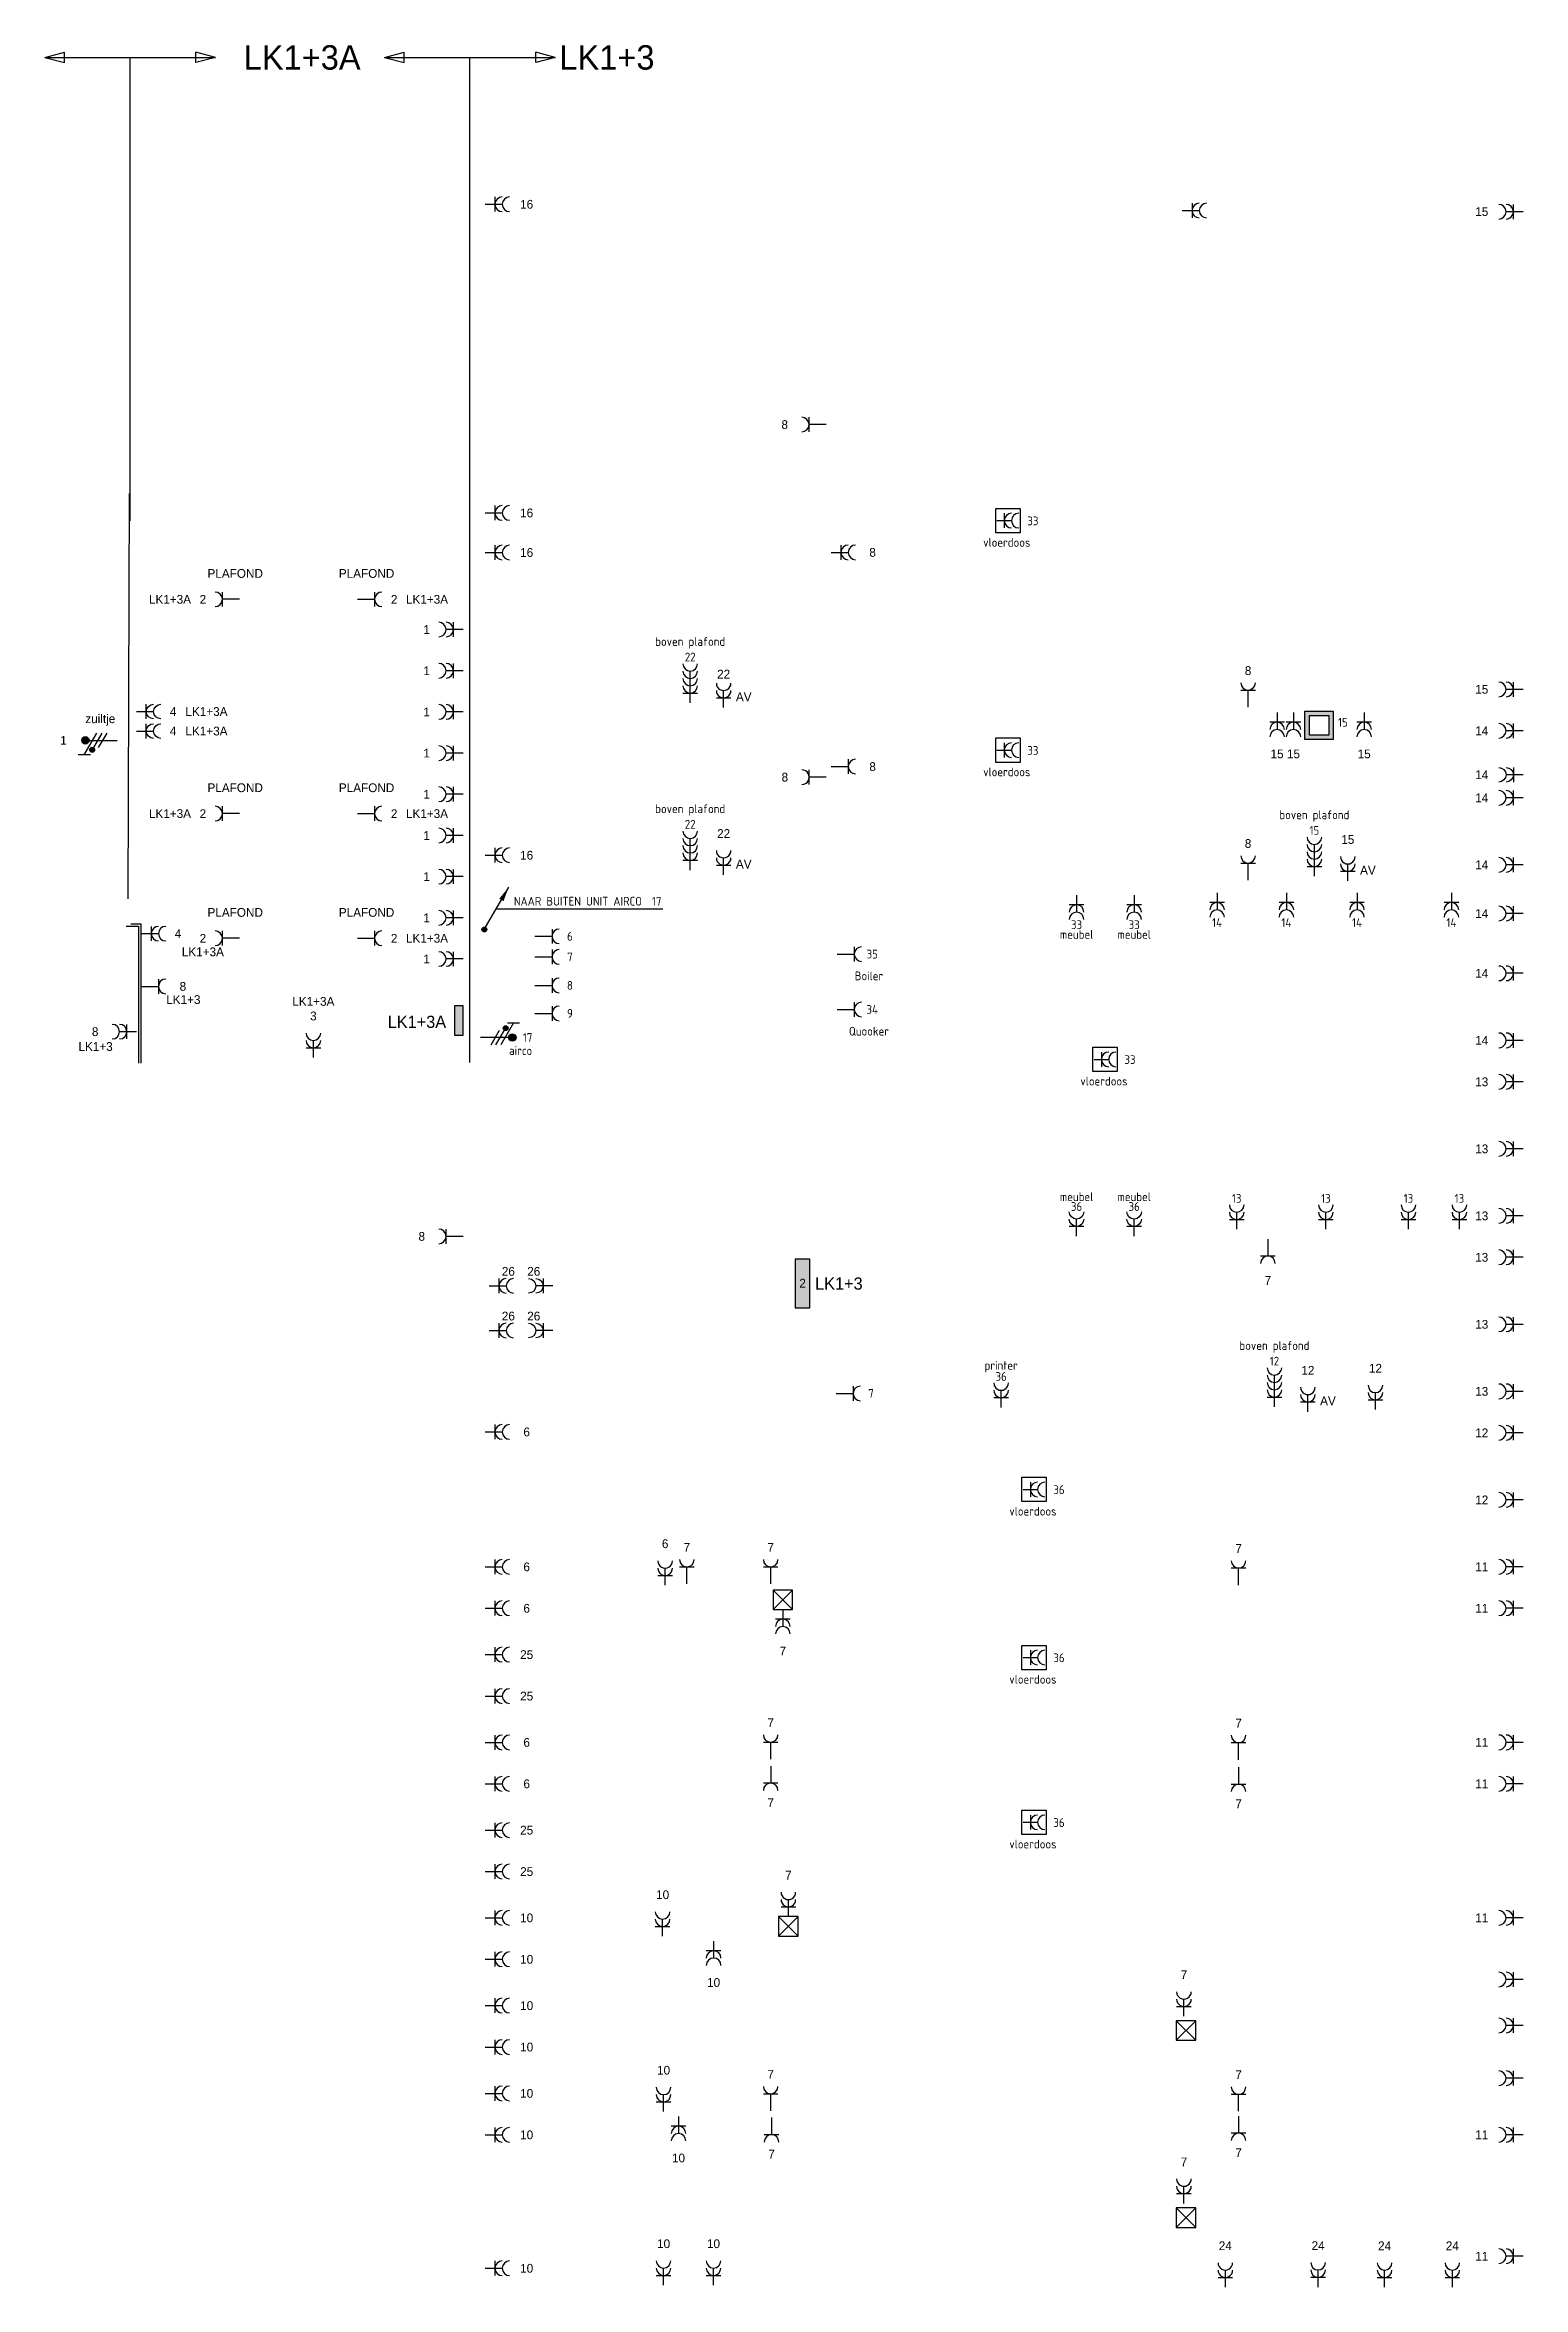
# Model space of a CAD drawing. Header units: millimetres. Extents: x -3262 to 109613, y 0 to 215600.
# Drawn here: x 79284 to 109613, y 169574 to 215570 of the extents above; entities that cross this region are included whole.
import ezdxf
from ezdxf.enums import TextEntityAlignment as Align
from ezdxf.lldxf.tags import DXFTag

# ---------------------------------------------------------------- set-up
doc = ezdxf.new("R2010")
doc.units = ezdxf.units.MM
doc.header["$LTSCALE"] = 100
doc.linetypes.add('STABI51DOT', pattern=[10, 5, -2, 1, -2])
for name, color, linetype in [('00 - E - NIEUW', 3, 'Continuous'), ('EL6112--', 3, 'Continuous'), ('EL6211--', 3, 'Continuous'), ('EL6212--', 3, 'Continuous'), ('EL6212--_S', 4, 'STABI51DOT'), ('EL6221--', 3, 'Continuous'), ('EL6222--', 3, 'Continuous')]:
    doc.layers.add(name, color=color, linetype=linetype)
doc.styles.add('buro-018', font='BUROFONT.shx', dxfattribs={"height": 180})
doc.styles.add('BURO-025', font='BUROFONT.shx', dxfattribs={"height": 250})
doc.styles.add('BURO-035', font='BUROFONT.shx', dxfattribs={"height": 350})
doc.styles.add('STABICAD-012', font='ISOCP.SHX', dxfattribs={"height": 1.2})
doc.styles.add('STABICAD-018', font='ISOCP.SHX', dxfattribs={"height": 180})
tags = doc.linetypes.add('CENTER', pattern=[2, 1.25, -0.25, 0.25, -0.25]).pattern_tags.tags
tags[10:11] = [DXFTag(74, 4), DXFTag(75, 0), DXFTag(340, '0'), DXFTag(46, 1.0), DXFTag(50, 0.0), DXFTag(44, 0.0), DXFTag(45, 0.0)]
tags[8:9] = [DXFTag(74, 4), DXFTag(75, 0), DXFTag(340, '0'), DXFTag(46, 1.0), DXFTag(50, 0.0), DXFTag(44, 0.0), DXFTag(45, 0.0)]
tags[6:7] = [DXFTag(74, 4), DXFTag(75, 0), DXFTag(340, '0'), DXFTag(46, 1.0), DXFTag(50, 0.0), DXFTag(44, 0.0), DXFTag(45, 0.0)]
tags[4:5] = [DXFTag(74, 4), DXFTag(75, 0), DXFTag(340, '0'), DXFTag(46, 1.0), DXFTag(50, 0.0), DXFTag(44, 0.0), DXFTag(45, 0.0)]

msp = doc.modelspace()

# ---------------------------------------------------------------- texts
at = {"layer": 'EL6112--', "color": 1, "style": 'STABICAD-018'}
msp.add_text('NAAR BUITEN UNIT AIRCO  17', height=180, dxfattribs=at).set_placement((88906, 197913))
at = {"layer": 'EL6221--', "color": 1, "style": 'buro-018'}
msp.add_text('zuiltje', height=180, dxfattribs=at).set_placement((80114, 201656))
at = {"layer": 'EL6222--', "color": 1, "char_height": 180, "attachment_point": 1, "style": 'buro-018'}
for insert in [(82621, 204817), (85316, 204817), (82621, 200421), (85316, 200421), (82621, 197864), (85316, 197864)]:
    msp.add_mtext_dynamic_manual_height_columns('PLAFOND', width=1332.32, gutter_width=900, heights=[0], dxfattribs=dict(at, insert=insert))

# ---------------------------------------------------------------- blocks, each defined once
blk = doc.blocks.new('111304')
at = {"color": 0, "linetype": 'Continuous'}
for p, q in [((-1.5, 4.5), (1.5, 4.5)), ((0, 1), (0, 4.5))]:
    blk.add_line(p, q, dxfattribs=at)
blk.add_arc((0, 6), 1.5, 180, 0, dxfattribs=at)
at = {"color": 1, "style": 'STABICAD-012', "flags": 1}
blk.add_attdef('SUBCIRCUIT', text='', height=1.8, dxfattribs=at).set_placement((929.31, 1845.99), align=Align.MIDDLE)
at = {"color": 0, "linetype": 'Continuous', "style": 'buro-018'}
for tag, p in [('CIRCUIT', (0, 8.5)), ('PANEL', (0, 11.5))]:
    blk.add_attdef(tag, text='', height=1.8, dxfattribs=at).set_placement(p, align=Align.MIDDLE)
at = {"color": 0, "linetype": 'Continuous', "style": 'buro-018', "flags": 1}
for tag, p in [('POWERCODE', (13, 8.5)), ('ARTICLECODE', (0, 0))]:
    blk.add_attdef(tag, text='', height=1.8, dxfattribs=at).set_placement(p, align=Align.MIDDLE)
blk = doc.blocks.new('111304A')
at = {"color": 0, "linetype": 'Continuous'}
for p, q in [((-1.5, 3), (1.5, 3)), ((0, 1), (0, 4.5))]:
    blk.add_line(p, q, dxfattribs=at)
for centre in [(0, 6), (0, 4.5)]:
    blk.add_arc(centre, 1.5, 180, 0, dxfattribs=at)
at = {"color": 1, "style": 'STABICAD-012', "flags": 1}
blk.add_attdef('SUBCIRCUIT', text='', height=1.8, dxfattribs=at).set_placement((924.27, 1706.54), align=Align.MIDDLE)
at = {"color": 0, "linetype": 'Continuous', "style": 'buro-018'}
for tag, p in [('CIRCUIT', (0, 8.5)), ('PANEL', (0, 11.5))]:
    blk.add_attdef(tag, text='', height=1.8, dxfattribs=at).set_placement(p, align=Align.MIDDLE)
at = {"color": 0, "linetype": 'Continuous', "style": 'buro-018', "flags": 1}
for tag, p in [('POWERCODE', (13, 8.5)), ('ARTICLECODE', (0, 0))]:
    blk.add_attdef(tag, text='', height=1.8, dxfattribs=at).set_placement(p, align=Align.MIDDLE)
blk = doc.blocks.new('1116A4C')
at = {"color": 0, "linetype": 'Continuous'}
for p, q in [((-5, 4), (-5, 1)), ((5, 4), (-5, 4)), ((-5, 1), (5, 1)), ((5, 1), (5, 4))]:
    blk.add_line(p, q, dxfattribs=at)
blk.add_solid([(-5, 4), (-5, 1), (5, 4), (5, 1)], dxfattribs=at)
at = {"color": 1, "style": 'STABICAD-012', "flags": 1}
blk.add_attdef('CASCADINGPANEL', text='', height=1.8, rotation=90, dxfattribs=at).set_placement((948.4, 1910.61), align=Align.MIDDLE_CENTER)
blk.add_attdef('SUBCIRCUIT', text='', height=1.8, rotation=90, dxfattribs=at).set_placement((950.9, 1910.61), align=Align.MIDDLE)
at = {"color": 0, "linetype": 'Continuous', "style": 'buro-018'}
for tag, p in [('PANEL', (0, 15)), ('CIRCUIT', (0, 9)), ('PANELNAME', (0, 6))]:
    blk.add_attdef(tag, text='', height=1.8, dxfattribs=at).set_placement(p, align=Align.MIDDLE)
at = {"color": 0, "linetype": 'Continuous', "style": 'buro-018', "flags": 1}
blk.add_attdef('ARTICLECODE', text='', height=1.8, dxfattribs=at).set_placement((0, 0), align=Align.MIDDLE)
blk = doc.blocks.new('E00078')
at = {"color": 0, "linetype": 'Continuous'}
for p, q in [((-3, 6.48), (-3, 8.98)), ((-3, 7.73), (1.5, 5.13)), ((1.5, 4.13), (-1.5, 5.87)), ((1.5, 3.13), (-1.5, 4.87)), ((0, 7.5), (0, 1))]:
    blk.add_line(p, q, dxfattribs=at)
blk.add_lwpolyline([(-2.18, 6.12, 0.5, 0.5, 1), (-1.68, 6.12, 0.5, 0.5, 1)], format="xyseb", close=True, dxfattribs=at)
at = {"color": 0}
blk.add_lwpolyline([(-0.38, 7.5, 0.75, 0.75, 1), (0.38, 7.5, 0.75, 0.75, 1)], format="xyseb", close=True, dxfattribs=at)
at = {"color": 0, "linetype": 'Continuous'}
for centre, radius in [((-1.93, 6.12), 0.5), ((0, 7.5), 0.75)]:
    blk.add_circle(centre, radius, dxfattribs=at)
at = {"color": 1, "style": 'STABICAD-012', "flags": 1}
blk.add_attdef('SUBCIRCUIT', text='', height=1.8, dxfattribs=at).set_placement((469.75, 1971.92), align=Align.MIDDLE)
at = {"color": 0, "linetype": 'Continuous', "style": 'buro-018'}
for tag, p in [('PANEL', (0, 14)), ('CIRCUIT', (0, 11))]:
    blk.add_attdef(tag, text='', height=1.8, dxfattribs=at).set_placement(p, align=Align.MIDDLE)
at = {"color": 0, "linetype": 'Continuous', "style": 'buro-018', "flags": 1}
for tag, p in [('POWERCODE', (13, 11)), ('ARTICLECODE', (0, 0))]:
    blk.add_attdef(tag, text='', height=1.8, dxfattribs=at).set_placement(p, align=Align.MIDDLE)
blk = doc.blocks.new('E00160')
at = {"color": 0, "linetype": 'Continuous'}
for p, q in [((-17.5, 0), (-13.5, 1.07)), ((-17.5, 0), (17.5, 0)), ((-17.5, 0), (-13.5, -1.07)), ((-13.5, -1.07), (-13.5, 1.07)), ((17.5, 0), (13.5, 1.07)), ((13.5, -1.07), (13.5, 1.07)), ((17.5, 0), (13.5, -1.07))]:
    blk.add_line(p, q, dxfattribs=at)
at = {"color": 0, "linetype": 'Continuous', "style": 'BURO-035'}
for tag, p in [('TEXT2', (-22.5, 0)), ('TEXT1', (22.5, 0))]:
    blk.add_attdef(tag, text='', height=3.5, dxfattribs=at).set_placement(p, align=Align.MIDDLE)
blk = doc.blocks.new('111304R')
at = {"color": 0, "linetype": 'Continuous'}
for p, q in [((-2.5, 2.5), (2.5, 2.5)), ((-2.5, -2.5), (-2.5, 2.5)), ((0, -2.25), (0, 0.75)), ((2.5, 2.5), (2.5, -2.5)), ((2.5, -2.5), (-2.5, -2.5)), ((-1.5, -0.75), (1.5, -0.75))]:
    blk.add_line(p, q, dxfattribs=at)
for centre in [(0, 2.25), (0, 0.75)]:
    blk.add_arc(centre, 1.5, 180, 0, dxfattribs=at)
at = {"color": 0, "linetype": 'Continuous', "style": 'STABICAD-018'}
for tag, p in [('CIRCUIT', (-0.12, 3.9)), ('PANEL', (-0.12, 6.9)), ('SUBCIRCUIT', (4.38, 3.9)), ('ARTICLECODE', (0, -3.5))]:
    blk.add_attdef(tag, text='', height=1.8, dxfattribs=at).set_placement(p, align=Align.MIDDLE)
at = {"color": 0, "linetype": 'Continuous', "style": 'STABICAD-018', "flags": 1}
blk.add_attdef('POWERCODE', text='', height=1.8, dxfattribs=at).set_placement((12.88, 3.9), align=Align.MIDDLE)
blk = doc.blocks.new('111304C')
at = {"color": 0, "linetype": 'Continuous'}
for p, q in [((0, 1), (0, 7.5)), ((-1.5, 3), (1.5, 3))]:
    blk.add_line(p, q, dxfattribs=at)
for centre in [(0, 9), (0, 7.5), (0, 6), (0, 4.5)]:
    blk.add_arc(centre, 1.5, 180, 0, dxfattribs=at)
at = {"color": 1, "style": 'STABICAD-012', "flags": 1}
blk.add_attdef('SUBCIRCUIT', text='', height=1.8, dxfattribs=at).set_placement((626.82, 1710.31), align=Align.MIDDLE)
at = {"color": 0, "linetype": 'Continuous', "style": 'buro-018'}
for tag in ['CIRCUIT', 'PANEL']:
    blk.add_attdef(tag, text='', height=1.8, dxfattribs=at).set_placement((0, 11.5), align=Align.MIDDLE)
at = {"color": 0, "linetype": 'Continuous', "style": 'buro-018', "flags": 1}
for tag, p in [('POWERCODE', (13, 11.5)), ('ARTICLECODE', (0, 0))]:
    blk.add_attdef(tag, text='', height=1.8, dxfattribs=at).set_placement(p, align=Align.MIDDLE)
blk = doc.blocks.new('111201')
at = {"color": 0, "linetype": 'Continuous'}
blk.add_line((0, 0), (5, 8.66), dxfattribs=at)
blk.add_lwpolyline([(5, 8.66, 0, 1, 0), (3.5, 6.06, 1, 1, 0)], format="xyseb", dxfattribs=at)
blk.add_lwpolyline([(-0.25, 0, 0.5, 0.5, 1), (0.25, 0, 0.5, 0.5, 1)], format="xyseb", close=True, dxfattribs=at)
blk.add_circle((0, 0), 0.5, dxfattribs=at)
at = {"color": 0, "linetype": 'Continuous', "style": 'STABICAD-018'}
blk.add_attdef('ARTICLECODE', text='', height=1.8, dxfattribs=at).set_placement((0, 0), align=Align.MIDDLE)
blk = doc.blocks.new('E00414')
at = {"color": 0, "linetype": 'Continuous'}
for p, q in [((-2.9, -2.9), (-2.9, 2.9)), ((-2.9, 2.9), (2.9, 2.9)), ((-2, 2), (2, 2)), ((-2, -2), (-2, 2)), ((2, 2), (2, -2)), ((2.9, 2.9), (2.9, -2.9)), ((2.9, -2.9), (-2.9, -2.9)), ((2, -2), (-2, -2))]:
    blk.add_line(p, q, dxfattribs=at)
for points in [[(-2.9, 2.9), (2.9, 2.9), (-2, 2), (2, 2)], [(-2, -2), (-2.9, -2.9), (-2, 2), (-2.9, 2.9)], [(2, 2), (2.9, 2.9), (2, -2), (2.9, -2.9)], [(2, -2), (2.9, -2.9), (-2, -2), (-2.9, -2.9)]]:
    blk.add_solid(points, dxfattribs=at)
at = {"color": 0, "linetype": 'Continuous', "style": 'STABICAD-018'}
for tag, p in [('CIRCUIT', (0, 5)), ('PANEL', (0, 8)), ('SUBCIRCUIT', (4.5, 5)), ('ARTICLECODE', (0, 0))]:
    blk.add_attdef(tag, text='', height=1.8, dxfattribs=at).set_placement(p, align=Align.MIDDLE)
at = {"color": 0, "linetype": 'Continuous', "style": 'STABICAD-018', "flags": 1}
blk.add_attdef('POWERCODE', text='', height=1.8, dxfattribs=at).set_placement((13, 5), align=Align.MIDDLE)
blk = doc.blocks.new('E00149')
at = {"color": 0, "linetype": 'Continuous'}
for p, q in [((2, 2), (-2, 2)), ((-2, 2), (-2, -2)), ((2, -2), (2, 2)), ((-2, -2), (2, -2))]:
    blk.add_line(p, q, dxfattribs=at)
at = {"color": 0, "linetype": 'Continuous', "style": 'buro-018'}
for tag, p in [('CIRCUIT', (0, 4)), ('PANEL', (0, 7)), ('TEXT1', (0, 0))]:
    blk.add_attdef(tag, text='', height=1.8, dxfattribs=at).set_placement(p, align=Align.MIDDLE)
at = {"color": 0, "linetype": 'Continuous', "style": 'buro-018', "flags": 1}
for tag, p in [('POWERCODE', (13, 4)), ('ARTICLECODE', (0, 0))]:
    blk.add_attdef(tag, text='', height=1.8, dxfattribs=at).set_placement(p, align=Align.MIDDLE)
at = {"layer": 'EL6222--', "color": 1, "style": 'STABICAD-012', "flags": 1}
blk.add_attdef('SUBCIRCUIT', text='', height=1.8, dxfattribs=at).set_placement((536.89, 685.34), align=Align.MIDDLE)

# ---------------------------------------------------------------- linework, layer by layer
at = {"layer": 'EL6112--', "color": 1}
msp.add_lwpolyline([(91963, 197839), (88545, 197839)], dxfattribs=at)
at = {"layer": 'EL6212--_S', "linetype": 'CENTER'}
for p, q in [((81034, 205808), (81034, 215312)), ((88004, 205809), (88004, 215312)), ((81014, 206367), (80984, 198050)), ((88004, 205596), (88004, 205809)), ((88004, 194694), (88004, 205596)), ((80952, 197491), (81203, 197491)), ((81050, 197542), (81254, 197542)), ((81203, 197491), (81203, 194682)), ((81254, 197542), (81254, 194682))]:
    msp.add_line(p, q, dxfattribs=at)
at = {"layer": 'EL6222--'}
for p, q in [((94624, 183874), (94224, 183474)), ((94624, 183474), (94224, 183874)), ((94338, 176774), (94738, 177174)), ((94338, 177174), (94738, 176774)), ((102494, 174639, -2730), (102894, 175039, -2730)), ((102494, 175039, -2730), (102894, 174639, -2730)), ((102494, 170800, -2730), (102894, 171200, -2730)), ((102494, 171200, -2730), (102894, 170800, -2730))]:
    msp.add_line(p, q, dxfattribs=at)

# ---------------------------------------------------------------- block references
at = {"layer": '00 - E - NIEUW', "linetype": 'Continuous'}
ref = msp.add_blockref('E00414', (105426, 201612), dxfattribs=dict(at, xscale=100, yscale=100, zscale=100))
ref.add_attrib('CIRCUIT', '15', dxfattribs={"layer": '0', "color": 1, "linetype": 'Continuous', "height": 180, "style": 'STABICAD-018'}).set_placement((105916, 201673), align=Align.MIDDLE)
at = {"layer": 'EL6112--', "linetype": 'Continuous', "xscale": 100, "yscale": 100, "zscale": 100}
msp.add_blockref('111201', (88300, 197424), dxfattribs=at)
at = {"layer": 'EL6211--', "linetype": 'Continuous', "xscale": 100, "yscale": 100, "zscale": 100, "rotation": 180}
msp.add_blockref('E00149', (94424, 183674), dxfattribs=at)
at = {"layer": 'EL6211--', "linetype": 'Continuous', "xscale": 100, "yscale": 100, "zscale": 100}
for p in [(94538, 176974), (102694, 174839, -2730), (102694, 171000, -2730)]:
    msp.add_blockref('E00149', p, dxfattribs=at)
at = {"layer": 'EL6212--', "linetype": 'Continuous'}
ref = msp.add_blockref('1116A4C', (87926, 195557), dxfattribs=dict(at, xscale=60, yscale=60, zscale=60, rotation=90.00000000000001))
ref.add_attrib('PANELNAME', 'LK1+3A', dxfattribs={"layer": '0', "color": 2, "linetype": 'ByBlock', "height": 250, "style": 'BURO-025'}).set_placement((86917, 195529), align=Align.MIDDLE)
ref = msp.add_blockref('1116A4C', (94575, 190161), dxfattribs=dict(at, xscale=100, yscale=100, zscale=100, rotation=270))
ref.add_attrib('PANELNAME', 'LK1+3', dxfattribs={"layer": '0', "color": 2, "linetype": 'ByBlock', "height": 250, "style": 'BURO-025'}).set_placement((95574, 190161), align=Align.MIDDLE)
ref.add_attrib('CIRCUIT', '2', dxfattribs={"layer": '0', "color": 1, "linetype": 'ByBlock', "height": 180, "style": 'buro-018'}).set_placement((94830, 190170), align=Align.MIDDLE)
at = {"layer": 'EL6212--_S', "linetype": 'Continuous'}
ref = msp.add_blockref('E00160', (81034, 215312), dxfattribs=dict(at, xscale=100, yscale=100, zscale=100))
ref.add_attrib('TEXT1', 'LK1+3A', dxfattribs={"layer": '0', "color": 4, "linetype": 'ByBlock', "height": 500, "style": 'buro-018'}).set_placement((84563, 215312), align=Align.MIDDLE)
ref = msp.add_blockref('E00160', (88004, 215312), dxfattribs=dict(at, xscale=100, yscale=100, zscale=100))
ref.add_attrib('TEXT1', 'LK1+3', dxfattribs={"layer": '0', "color": 4, "linetype": 'ByBlock', "height": 500, "style": 'buro-018'}).set_placement((90816, 215312), align=Align.MIDDLE)
at = {"layer": 'EL6222--', "linetype": 'Continuous'}
ref = msp.add_blockref('111304A', (88219, 212299), dxfattribs=dict(at, xscale=100, yscale=100, zscale=100, rotation=269.9999166235746))
ref.add_attrib('CIRCUIT', '16', dxfattribs={"layer": '0', "color": 1, "linetype": 'ByBlock', "height": 180, "style": 'buro-018'}).set_placement((89169, 212299), align=Align.MIDDLE)
for p, xscale, yscale, zscale, rotation in [((102519, 212170), 99.99999999999997, 99.99999999999997, 99.99999999999997, 270.0000833761825), ((109713, 175886), 99.99999999999999, 99.99999999999999, 99.99999999999999, 90.00004168816635), ((109713, 174943), 99.99999999999999, 99.99999999999999, 99.99999999999999, 90.00004168816635), ((109713, 173860), 99.99999999999999, 99.99999999999999, 99.99999999999999, 90.00004168816635)]:
    msp.add_blockref('111304A', p, dxfattribs=dict(at, xscale=xscale, yscale=yscale, zscale=zscale, rotation=rotation))
ref = msp.add_blockref('111304A', (109713, 212147), dxfattribs=dict(at, xscale=100, yscale=100, zscale=100, rotation=90.00008337630446))
ref.add_attrib('CIRCUIT', '15', dxfattribs={"layer": '0', "color": 1, "linetype": 'ByBlock', "height": 180, "style": 'buro-018'}).set_placement((108763, 212147), align=Align.MIDDLE)
ref = msp.add_blockref('111304', (95413, 207780), dxfattribs=dict(at, xscale=99.99999999999997, yscale=99.99999999999997, zscale=99.99999999999997, rotation=90.00008337618254))
ref.add_attrib('CIRCUIT', '8', dxfattribs={"layer": '0', "color": 1, "linetype": 'ByBlock', "height": 180, "style": 'buro-018'}).set_placement((94463, 207780), align=Align.MIDDLE)
ref = msp.add_blockref('111304A', (88219, 205968), dxfattribs=dict(at, xscale=100, yscale=100, zscale=100, rotation=270.0000833764254))
ref.add_attrib('CIRCUIT', '16', dxfattribs={"layer": '0', "color": 1, "linetype": 'ByBlock', "height": 180, "style": 'buro-018'}).set_placement((89169, 205968), align=Align.MIDDLE)
ref = msp.add_blockref('111304R', (99041, 205810), dxfattribs=dict(at, xscale=100, yscale=100, zscale=100, rotation=270))
ref.add_attrib('CIRCUIT', '33', dxfattribs={"layer": '0', "color": 1, "linetype": 'Continuous', "height": 180, "style": 'STABICAD-018'}).set_placement((99554, 205805), align=Align.MIDDLE)
ref.add_attrib('POWERCODE', 'vloerdoos', dxfattribs={"layer": '0', "color": 1, "linetype": 'Continuous', "height": 180, "style": 'STABICAD-018'}).set_placement((99018, 205364), align=Align.MIDDLE)
ref = msp.add_blockref('111304A', (88219, 205156), dxfattribs=dict(at, xscale=100, yscale=100, zscale=100, rotation=269.9999166236955))
ref.add_attrib('CIRCUIT', '16', dxfattribs={"layer": '0', "color": 1, "linetype": 'ByBlock', "height": 180, "style": 'buro-018'}).set_placement((89169, 205156), align=Align.MIDDLE)
ref = msp.add_blockref('111304A', (95316, 205159), dxfattribs=dict(at, xscale=100, yscale=100, zscale=100, rotation=270))
ref.add_attrib('CIRCUIT', '8', dxfattribs={"layer": '0', "color": 1, "linetype": 'ByBlock', "height": 180, "style": 'buro-018'}).set_placement((96266, 205159), align=Align.MIDDLE)
ref = msp.add_blockref('111304', (83376, 204196), dxfattribs=dict(at, xscale=100, yscale=100, zscale=100, rotation=90.00000000000001))
ref.add_attrib('CIRCUIT', '2', dxfattribs={"layer": '0', "color": 1, "linetype": 'ByBlock', "height": 180, "style": 'buro-018'}).set_placement((82526, 204196), align=Align.MIDDLE)
ref.add_attrib('PANEL', 'LK1+3A', dxfattribs={"layer": '0', "color": 1, "linetype": 'ByBlock', "height": 180, "style": 'buro-018'}).set_placement((81851, 204196), align=Align.MIDDLE)
ref = msp.add_blockref('111304', (85600, 204196), dxfattribs=dict(at, xscale=100, yscale=100, zscale=100, rotation=270))
ref.add_attrib('CIRCUIT', '2', dxfattribs={"layer": '0', "color": 1, "linetype": 'ByBlock', "height": 180, "style": 'buro-018'}).set_placement((86450, 204196), align=Align.MIDDLE)
ref.add_attrib('PANEL', 'LK1+3A', dxfattribs={"layer": '0', "color": 1, "linetype": 'ByBlock', "height": 180, "style": 'buro-018'}).set_placement((87124, 204196), align=Align.MIDDLE)
ref = msp.add_blockref('111304A', (87966, 203576), dxfattribs=dict(at, xscale=100, yscale=100, zscale=100, rotation=90.00000000000001))
ref.add_attrib('CIRCUIT', '1', dxfattribs={"layer": '0', "color": 1, "linetype": 'ByBlock', "height": 180, "style": 'buro-018'}).set_placement((87116, 203576), align=Align.MIDDLE)
ref = msp.add_blockref('111304C', (92524, 201974), dxfattribs=dict(at, xscale=100, yscale=100, zscale=100))
ref.add_attrib('CIRCUIT', '22', dxfattribs={"layer": '0', "color": 1, "linetype": 'Continuous', "height": 180, "style": 'STABICAD-018'}).set_placement((92524, 203012), align=Align.MIDDLE)
ref.add_attrib('POWERCODE', 'boven plafond', dxfattribs={"layer": '0', "color": 1, "linetype": 'Continuous', "height": 180, "style": 'STABICAD-018'}).set_placement((92524, 203304), align=Align.MIDDLE)
ref = msp.add_blockref('111304A', (87966, 202731), dxfattribs=dict(at, xscale=100, yscale=100, zscale=100, rotation=90.00000000000001))
ref.add_attrib('CIRCUIT', '1', dxfattribs={"layer": '0', "color": 1, "linetype": 'ByBlock', "height": 180, "style": 'buro-018'}).set_placement((87116, 202731), align=Align.MIDDLE)
ref = msp.add_blockref('111304A', (93210, 201874), dxfattribs=dict(at, xscale=100.0000000000004, yscale=100.0000000000004, zscale=100.0000000000004, rotation=8.337745534655049e-05))
ref.add_attrib('CIRCUIT', '22', dxfattribs={"layer": '0', "color": 1, "linetype": 'Continuous', "height": 180, "style": 'buro-018'}).set_placement((93210, 202663), align=Align.MIDDLE)
ref.add_attrib('POWERCODE', 'AV', dxfattribs={"layer": '0', "color": 1, "linetype": 'Continuous', "height": 180, "style": 'buro-018'}).set_placement((93622, 202195), align=Align.MIDDLE)
ref = msp.add_blockref('111304', (103969, 201883), dxfattribs=dict(at, xscale=100, yscale=100, zscale=100))
ref.add_attrib('CIRCUIT', '8', dxfattribs={"layer": '0', "color": 1, "linetype": 'ByBlock', "height": 180, "style": 'buro-018'}).set_placement((103969, 202733), align=Align.MIDDLE)
ref = msp.add_blockref('111304A', (109713, 202349), dxfattribs=dict(at, xscale=100, yscale=100, zscale=100, rotation=90.00008337654735))
ref.add_attrib('CIRCUIT', '15', dxfattribs={"layer": '0', "color": 1, "linetype": 'ByBlock', "height": 180, "style": 'buro-018'}).set_placement((108763, 202349), align=Align.MIDDLE)
ref = msp.add_blockref('111304A', (81066, 201894), dxfattribs=dict(at, xscale=-100, yscale=100, zscale=100, rotation=269.9999999999948))
ref.add_attrib('CIRCUIT', '4', dxfattribs={"layer": '0', "color": 1, "linetype": 'ByBlock', "height": 180, "style": 'buro-018'}).set_placement((81916, 201894), align=Align.MIDDLE)
ref.add_attrib('PANEL', 'LK1+3A', dxfattribs={"layer": '0', "color": 1, "linetype": 'ByBlock', "height": 180, "style": 'buro-018'}).set_placement((82600, 201894), align=Align.MIDDLE)
ref = msp.add_blockref('111304A', (87966, 201886), dxfattribs=dict(at, xscale=100, yscale=100, zscale=100, rotation=90.00000000000001))
ref.add_attrib('CIRCUIT', '1', dxfattribs={"layer": '0', "color": 1, "linetype": 'ByBlock', "height": 180, "style": 'buro-018'}).set_placement((87116, 201886), align=Align.MIDDLE)
ref = msp.add_blockref('111304A', (81066, 201494), dxfattribs=dict(at, xscale=-100, yscale=100, zscale=100, rotation=269.9999999999948))
ref.add_attrib('CIRCUIT', '4', dxfattribs={"layer": '0', "color": 1, "linetype": 'ByBlock', "height": 180, "style": 'buro-018'}).set_placement((81916, 201494), align=Align.MIDDLE)
ref.add_attrib('PANEL', 'LK1+3A', dxfattribs={"layer": '0', "color": 1, "linetype": 'ByBlock', "height": 180, "style": 'buro-018'}).set_placement((82600, 201494), align=Align.MIDDLE)
ref = msp.add_blockref('111304A', (104564, 201974), dxfattribs=dict(at, xscale=100, yscale=100, zscale=100, rotation=180))
ref.add_attrib('CIRCUIT', '15', dxfattribs={"layer": '0', "color": 1, "linetype": 'Continuous', "height": 180, "style": 'buro-018'}).set_placement((104564, 201024), align=Align.MIDDLE)
ref = msp.add_blockref('111304A', (104900, 201974), dxfattribs=dict(at, xscale=100, yscale=100, zscale=100, rotation=180))
ref.add_attrib('CIRCUIT', '15', dxfattribs={"layer": '0', "color": 1, "linetype": 'ByBlock', "height": 180, "style": 'buro-018'}).set_placement((104900, 201024), align=Align.MIDDLE)
ref = msp.add_blockref('111304A', (106351, 201974), dxfattribs=dict(at, xscale=100, yscale=100, zscale=100, rotation=180))
ref.add_attrib('CIRCUIT', '15', dxfattribs={"layer": '0', "color": 1, "linetype": 'ByBlock', "height": 180, "style": 'buro-018'}).set_placement((106351, 201024), align=Align.MIDDLE)
ref = msp.add_blockref('111304A', (109713, 201499), dxfattribs=dict(at, xscale=100, yscale=100, zscale=100, rotation=90.00000000000001))
ref.add_attrib('CIRCUIT', '14', dxfattribs={"layer": '0', "color": 1, "linetype": 'ByBlock', "height": 180, "style": 'buro-018'}).set_placement((108763, 201499), align=Align.MIDDLE)
ref = msp.add_blockref('E00078', (80866, 201303), dxfattribs=dict(at, xscale=100, yscale=100, zscale=100, rotation=89.99991662369551))
ref.add_attrib('CIRCUIT', '1', dxfattribs={"layer": '0', "color": 1, "linetype": 'ByBlock', "height": 180, "style": 'buro-018'}).set_placement((79666, 201303), align=Align.MIDDLE)
ref = msp.add_blockref('111304A', (87966, 201042), dxfattribs=dict(at, xscale=100, yscale=100, zscale=100, rotation=90.00000000000001))
ref.add_attrib('CIRCUIT', '1', dxfattribs={"layer": '0', "color": 1, "linetype": 'ByBlock', "height": 180, "style": 'buro-018'}).set_placement((87116, 201042), align=Align.MIDDLE)
ref = msp.add_blockref('111304R', (99041, 201102), dxfattribs=dict(at, xscale=100, yscale=100, zscale=100, rotation=270))
ref.add_attrib('CIRCUIT', '33', dxfattribs={"layer": '0', "color": 1, "linetype": 'Continuous', "height": 180, "style": 'STABICAD-018'}).set_placement((99554, 201097), align=Align.MIDDLE)
ref.add_attrib('POWERCODE', 'vloerdoos', dxfattribs={"layer": '0', "color": 1, "linetype": 'Continuous', "height": 180, "style": 'STABICAD-018'}).set_placement((99018, 200656), align=Align.MIDDLE)
ref = msp.add_blockref('111304', (95416, 200548), dxfattribs=dict(at, xscale=100, yscale=100, zscale=100, rotation=89.99991662345268))
ref.add_attrib('CIRCUIT', '8', dxfattribs={"layer": '0', "color": 1, "linetype": 'ByBlock', "height": 180, "style": 'buro-018'}).set_placement((94466, 200548), align=Align.MIDDLE)
ref = msp.add_blockref('111304', (95316, 200765), dxfattribs=dict(at, xscale=100, yscale=100, zscale=100, rotation=270))
ref.add_attrib('CIRCUIT', '8', dxfattribs={"layer": '0', "color": 1, "linetype": 'ByBlock', "height": 180, "style": 'buro-018'}).set_placement((96266, 200765), align=Align.MIDDLE)
ref = msp.add_blockref('111304A', (109713, 200597), dxfattribs=dict(at, xscale=-100, yscale=100, zscale=100, rotation=90.00000000000001))
ref.add_attrib('CIRCUIT', '14', dxfattribs={"layer": '0', "color": 1, "linetype": 'Continuous', "height": 180, "style": 'buro-018'}).set_placement((108763, 200597), align=Align.MIDDLE)
ref = msp.add_blockref('111304A', (87966, 200197), dxfattribs=dict(at, xscale=100, yscale=100, zscale=100, rotation=90.00000000000001))
ref.add_attrib('CIRCUIT', '1', dxfattribs={"layer": '0', "color": 1, "linetype": 'ByBlock', "height": 180, "style": 'buro-018'}).set_placement((87116, 200197), align=Align.MIDDLE)
ref = msp.add_blockref('111304A', (109713, 200124), dxfattribs=dict(at, xscale=100, yscale=100, zscale=100, rotation=90.00000000000001))
ref.add_attrib('CIRCUIT', '14', dxfattribs={"layer": '0', "color": 1, "linetype": 'ByBlock', "height": 180, "style": 'buro-018'}).set_placement((108763, 200124), align=Align.MIDDLE)
ref = msp.add_blockref('111304', (83376, 199800), dxfattribs=dict(at, xscale=100, yscale=100, zscale=100, rotation=90.00000000000001))
ref.add_attrib('CIRCUIT', '2', dxfattribs={"layer": '0', "color": 1, "linetype": 'ByBlock', "height": 180, "style": 'buro-018'}).set_placement((82526, 199800), align=Align.MIDDLE)
ref.add_attrib('PANEL', 'LK1+3A', dxfattribs={"layer": '0', "color": 1, "linetype": 'ByBlock', "height": 180, "style": 'buro-018'}).set_placement((81851, 199800), align=Align.MIDDLE)
ref = msp.add_blockref('111304', (85600, 199800), dxfattribs=dict(at, xscale=100, yscale=100, zscale=100, rotation=270))
ref.add_attrib('CIRCUIT', '2', dxfattribs={"layer": '0', "color": 1, "linetype": 'ByBlock', "height": 180, "style": 'buro-018'}).set_placement((86450, 199800), align=Align.MIDDLE)
ref.add_attrib('PANEL', 'LK1+3A', dxfattribs={"layer": '0', "color": 1, "linetype": 'ByBlock', "height": 180, "style": 'buro-018'}).set_placement((87124, 199800), align=Align.MIDDLE)
ref = msp.add_blockref('111304C', (92524, 198543), dxfattribs=dict(at, xscale=100, yscale=100, zscale=100))
ref.add_attrib('CIRCUIT', '22', dxfattribs={"layer": '0', "color": 1, "linetype": 'Continuous', "height": 180, "style": 'STABICAD-018'}).set_placement((92524, 199581), align=Align.MIDDLE)
ref.add_attrib('POWERCODE', 'boven plafond', dxfattribs={"layer": '0', "color": 1, "linetype": 'Continuous', "height": 180, "style": 'STABICAD-018'}).set_placement((92524, 199873), align=Align.MIDDLE)
ref = msp.add_blockref('111304C', (105329, 198418), dxfattribs=dict(at, xscale=100, yscale=100, zscale=100))
ref.add_attrib('CIRCUIT', '15', dxfattribs={"layer": '0', "color": 1, "linetype": 'Continuous', "height": 180, "style": 'STABICAD-018'}).set_placement((105329, 199456), align=Align.MIDDLE)
ref.add_attrib('POWERCODE', 'boven plafond', dxfattribs={"layer": '0', "color": 1, "linetype": 'Continuous', "height": 180, "style": 'STABICAD-018'}).set_placement((105329, 199749), align=Align.MIDDLE)
ref = msp.add_blockref('111304A', (87966, 199352), dxfattribs=dict(at, xscale=100, yscale=100, zscale=100, rotation=90.00000000000001))
ref.add_attrib('CIRCUIT', '1', dxfattribs={"layer": '0', "color": 1, "linetype": 'ByBlock', "height": 180, "style": 'buro-018'}).set_placement((87116, 199352), align=Align.MIDDLE)
ref = msp.add_blockref('111304A', (93210, 198443), dxfattribs=dict(at, xscale=100.0000000000004, yscale=100.0000000000004, zscale=100.0000000000004, rotation=8.33774553465505e-05))
ref.add_attrib('CIRCUIT', '22', dxfattribs={"layer": '0', "color": 1, "linetype": 'Continuous', "height": 180, "style": 'buro-018'}).set_placement((93210, 199393), align=Align.MIDDLE)
ref.add_attrib('POWERCODE', 'AV', dxfattribs={"layer": '0', "color": 1, "linetype": 'Continuous', "height": 180, "style": 'buro-018'}).set_placement((93622, 198764), align=Align.MIDDLE)
ref = msp.add_blockref('111304', (103969, 198337), dxfattribs=dict(at, xscale=100, yscale=100, zscale=100))
ref.add_attrib('CIRCUIT', '8', dxfattribs={"layer": '0', "color": 1, "linetype": 'ByBlock', "height": 180, "style": 'buro-018'}).set_placement((103969, 199187), align=Align.MIDDLE)
ref = msp.add_blockref('111304A', (106015, 198318), dxfattribs=dict(at, xscale=100.0000000000004, yscale=100.0000000000004, zscale=100.0000000000004, rotation=8.337745534655049e-05))
ref.add_attrib('CIRCUIT', '15', dxfattribs={"layer": '0', "color": 1, "linetype": 'Continuous', "height": 180, "style": 'buro-018'}).set_placement((106015, 199268), align=Align.MIDDLE)
ref.add_attrib('POWERCODE', 'AV', dxfattribs={"layer": '0', "color": 1, "linetype": 'Continuous', "height": 180, "style": 'buro-018'}).set_placement((106427, 198640), align=Align.MIDDLE)
ref = msp.add_blockref('111304A', (88219, 198946), dxfattribs=dict(at, xscale=100, yscale=100, zscale=100, rotation=270))
ref.add_attrib('CIRCUIT', '16', dxfattribs={"layer": '0', "color": 1, "linetype": 'ByBlock', "height": 180, "style": 'buro-018'}).set_placement((89169, 198946), align=Align.MIDDLE)
ref = msp.add_blockref('111304A', (109713, 198749), dxfattribs=dict(at, xscale=100, yscale=100, zscale=100, rotation=90.00000000000001))
ref.add_attrib('CIRCUIT', '14', dxfattribs={"layer": '0', "color": 1, "linetype": 'ByBlock', "height": 180, "style": 'buro-018'}).set_placement((108763, 198749), align=Align.MIDDLE)
ref = msp.add_blockref('111304A', (87966, 198507), dxfattribs=dict(at, xscale=100, yscale=100, zscale=100, rotation=90.00000000000001))
ref.add_attrib('CIRCUIT', '1', dxfattribs={"layer": '0', "color": 1, "linetype": 'ByBlock', "height": 180, "style": 'buro-018'}).set_placement((87116, 198507), align=Align.MIDDLE)
ref = msp.add_blockref('111304A', (87966, 197663), dxfattribs=dict(at, xscale=100, yscale=100, zscale=100, rotation=90.00000000000001))
ref.add_attrib('CIRCUIT', '1', dxfattribs={"layer": '0', "color": 1, "linetype": 'ByBlock', "height": 180, "style": 'buro-018'}).set_placement((87116, 197663), align=Align.MIDDLE)
ref = msp.add_blockref('111304A', (100450, 198230), dxfattribs=dict(at, xscale=100, yscale=100, zscale=100, rotation=180))
ref.add_attrib('CIRCUIT', '33', dxfattribs={"layer": '0', "color": 1, "linetype": 'Continuous', "height": 180, "style": 'STABICAD-018'}).set_placement((100450, 197522), align=Align.MIDDLE)
ref.add_attrib('POWERCODE', 'meubel', dxfattribs={"layer": '0', "color": 1, "linetype": 'Continuous', "height": 180, "style": 'STABICAD-018'}).set_placement((100450, 197322), align=Align.MIDDLE)
ref = msp.add_blockref('111304A', (101632, 198230), dxfattribs=dict(at, xscale=100, yscale=100, zscale=100, rotation=180))
ref.add_attrib('CIRCUIT', '33', dxfattribs={"layer": '0', "color": 1, "linetype": 'Continuous', "height": 180, "style": 'STABICAD-018'}).set_placement((101632, 197522), align=Align.MIDDLE)
ref.add_attrib('POWERCODE', 'meubel', dxfattribs={"layer": '0', "color": 1, "linetype": 'Continuous', "height": 180, "style": 'STABICAD-018'}).set_placement((101632, 197322), align=Align.MIDDLE)
ref = msp.add_blockref('111304A', (103333, 198274), dxfattribs=dict(at, xscale=100, yscale=100, zscale=100, rotation=180))
ref.add_attrib('CIRCUIT', '14', dxfattribs={"layer": '0', "color": 1, "linetype": 'Continuous', "height": 180, "style": 'STABICAD-018'}).set_placement((103333, 197566), align=Align.MIDDLE)
ref = msp.add_blockref('111304A', (104755, 198274), dxfattribs=dict(at, xscale=100, yscale=100, zscale=100, rotation=180))
ref.add_attrib('CIRCUIT', '14', dxfattribs={"layer": '0', "color": 1, "linetype": 'Continuous', "height": 180, "style": 'STABICAD-018'}).set_placement((104755, 197566), align=Align.MIDDLE)
ref = msp.add_blockref('111304A', (106204, 198274), dxfattribs=dict(at, xscale=100, yscale=100, zscale=100, rotation=180))
ref.add_attrib('CIRCUIT', '14', dxfattribs={"layer": '0', "color": 1, "linetype": 'Continuous', "height": 180, "style": 'STABICAD-018'}).set_placement((106204, 197566), align=Align.MIDDLE)
ref = msp.add_blockref('111304A', (108140, 198274), dxfattribs=dict(at, xscale=100, yscale=100, zscale=100, rotation=180))
ref.add_attrib('CIRCUIT', '14', dxfattribs={"layer": '0', "color": 1, "linetype": 'Continuous', "height": 180, "style": 'STABICAD-018'}).set_placement((108140, 197566), align=Align.MIDDLE)
ref = msp.add_blockref('111304A', (109713, 197750), dxfattribs=dict(at, xscale=100, yscale=100, zscale=100, rotation=90.00000000000001))
ref.add_attrib('CIRCUIT', '14', dxfattribs={"layer": '0', "color": 1, "linetype": 'ByBlock', "height": 180, "style": 'buro-018'}).set_placement((108763, 197750), align=Align.MIDDLE)
ref = msp.add_blockref('111304A', (81166, 197338), dxfattribs=dict(at, xscale=100, yscale=100, zscale=100, rotation=270))
ref.add_attrib('CIRCUIT', '4', dxfattribs={"layer": '0', "color": 1, "linetype": 'ByBlock', "height": 180, "style": 'buro-018'}).set_placement((82016, 197338), align=Align.MIDDLE)
ref = msp.add_blockref('111304', (83376, 197243), dxfattribs=dict(at, xscale=100, yscale=100, zscale=100, rotation=90.00000000000001))
ref.add_attrib('CIRCUIT', '2', dxfattribs={"layer": '0', "color": 1, "linetype": 'ByBlock', "height": 180, "style": 'buro-018'}).set_placement((82526, 197243), align=Align.MIDDLE)
ref.add_attrib('PANEL', 'LK1+3A', dxfattribs={"layer": '0', "color": 1, "linetype": 'ByBlock', "height": 180, "style": 'buro-018'}).set_placement((82526, 196965), align=Align.MIDDLE)
ref = msp.add_blockref('111304', (85600, 197243), dxfattribs=dict(at, xscale=100, yscale=100, zscale=100, rotation=270))
ref.add_attrib('CIRCUIT', '2', dxfattribs={"layer": '0', "color": 1, "linetype": 'ByBlock', "height": 180, "style": 'buro-018'}).set_placement((86450, 197243), align=Align.MIDDLE)
ref.add_attrib('PANEL', 'LK1+3A', dxfattribs={"layer": '0', "color": 1, "linetype": 'ByBlock', "height": 180, "style": 'buro-018'}).set_placement((87124, 197243), align=Align.MIDDLE)
ref = msp.add_blockref('111304', (89239, 197283), dxfattribs=dict(at, xscale=100, yscale=100, zscale=100, rotation=270))
ref.add_attrib('CIRCUIT', '6', dxfattribs={"layer": '0', "color": 1, "linetype": 'Continuous', "height": 180, "style": 'STABICAD-018'}).set_placement((90056, 197283), align=Align.MIDDLE)
ref = msp.add_blockref('111304A', (87966, 196818), dxfattribs=dict(at, xscale=100, yscale=100, zscale=100, rotation=90.00000000000001))
ref.add_attrib('CIRCUIT', '1', dxfattribs={"layer": '0', "color": 1, "linetype": 'ByBlock', "height": 180, "style": 'buro-018'}).set_placement((87116, 196818), align=Align.MIDDLE)
ref = msp.add_blockref('111304', (89239, 196860), dxfattribs=dict(at, xscale=100, yscale=100, zscale=100, rotation=270))
ref.add_attrib('CIRCUIT', '7', dxfattribs={"layer": '0', "color": 1, "linetype": 'Continuous', "height": 180, "style": 'STABICAD-018'}).set_placement((90056, 196860), align=Align.MIDDLE)
ref = msp.add_blockref('111304', (95441, 196918), dxfattribs=dict(at, xscale=100, yscale=100, zscale=100, rotation=270))
ref.add_attrib('CIRCUIT', '35', dxfattribs={"layer": '0', "color": 1, "linetype": 'Continuous', "height": 180, "style": 'STABICAD-018'}).set_placement((96258, 196918), align=Align.MIDDLE)
ref.add_attrib('POWERCODE', 'Boiler', dxfattribs={"layer": '0', "color": 1, "linetype": 'Continuous', "height": 180, "style": 'STABICAD-018'}).set_placement((96191, 196472), align=Align.MIDDLE)
ref = msp.add_blockref('111304', (81166, 196256), dxfattribs=dict(at, xscale=100, yscale=100, zscale=100, rotation=270))
ref.add_attrib('CIRCUIT', '8', dxfattribs={"layer": '0', "color": 1, "linetype": 'ByBlock', "height": 180, "style": 'buro-018'}).set_placement((82116, 196256), align=Align.MIDDLE)
ref.add_attrib('PANEL', 'LK1+3', dxfattribs={"layer": '0', "color": 1, "linetype": 'ByBlock', "height": 180, "style": 'buro-018'}).set_placement((82126, 195985), align=Align.MIDDLE)
ref = msp.add_blockref('111304', (89239, 196277), dxfattribs=dict(at, xscale=100, yscale=100, zscale=100, rotation=270))
ref.add_attrib('CIRCUIT', '8', dxfattribs={"layer": '0', "color": 1, "linetype": 'Continuous', "height": 180, "style": 'STABICAD-018'}).set_placement((90056, 196277), align=Align.MIDDLE)
ref = msp.add_blockref('111304A', (109713, 196524), dxfattribs=dict(at, xscale=100, yscale=100, zscale=100, rotation=90.0000833764254))
ref.add_attrib('CIRCUIT', '14', dxfattribs={"layer": '0', "color": 1, "linetype": 'ByBlock', "height": 180, "style": 'buro-018'}).set_placement((108763, 196524), align=Align.MIDDLE)
ref = msp.add_blockref('111304A', (84793, 194699), dxfattribs=dict(at, xscale=100, yscale=100, zscale=100))
ref.add_attrib('CIRCUIT', '3', dxfattribs={"layer": '0', "color": 1, "linetype": 'ByBlock', "height": 180, "style": 'buro-018'}).set_placement((84793, 195649), align=Align.MIDDLE)
ref.add_attrib('PANEL', 'LK1+3A', dxfattribs={"layer": '0', "color": 1, "linetype": 'ByBlock', "height": 180, "style": 'buro-018'}).set_placement((84793, 195949), align=Align.MIDDLE)
ref = msp.add_blockref('E00078', (88125, 195207), dxfattribs=dict(at, xscale=100, yscale=100, zscale=100, rotation=270))
ref.add_attrib('CIRCUIT', '17', dxfattribs={"layer": '0', "color": 1, "linetype": 'Continuous', "height": 180, "style": 'STABICAD-018'}).set_placement((89189, 195207), align=Align.MIDDLE)
ref.add_attrib('POWERCODE', 'airco', dxfattribs={"layer": '0', "color": 1, "linetype": 'Continuous', "height": 180, "style": 'STABICAD-018'}).set_placement((89045, 194940), align=Align.MIDDLE)
ref = msp.add_blockref('111304', (89239, 195703), dxfattribs=dict(at, xscale=100, yscale=100, zscale=100, rotation=270))
ref.add_attrib('CIRCUIT', '9', dxfattribs={"layer": '0', "color": 1, "linetype": 'Continuous', "height": 180, "style": 'STABICAD-018'}).set_placement((90056, 195703), align=Align.MIDDLE)
ref = msp.add_blockref('111304', (95441, 195783), dxfattribs=dict(at, xscale=100, yscale=100, zscale=100, rotation=270))
ref.add_attrib('CIRCUIT', '34', dxfattribs={"layer": '0', "color": 1, "linetype": 'Continuous', "height": 180, "style": 'STABICAD-018'}).set_placement((96258, 195783), align=Align.MIDDLE)
ref.add_attrib('POWERCODE', 'Quooker', dxfattribs={"layer": '0', "color": 1, "linetype": 'Continuous', "height": 180, "style": 'STABICAD-018'}).set_placement((96191, 195337), align=Align.MIDDLE)
ref = msp.add_blockref('111304A', (81266, 195327), dxfattribs=dict(at, xscale=100, yscale=100, zscale=100, rotation=90.00000000000001))
ref.add_attrib('CIRCUIT', '8', dxfattribs={"layer": '0', "color": 1, "linetype": 'ByBlock', "height": 180, "style": 'buro-018'}).set_placement((80316, 195327), align=Align.MIDDLE)
ref.add_attrib('PANEL', 'LK1+3', dxfattribs={"layer": '0', "color": 1, "linetype": 'ByBlock', "height": 180, "style": 'buro-018'}).set_placement((80325, 195023), align=Align.MIDDLE)
ref = msp.add_blockref('111304A', (109713, 195149), dxfattribs=dict(at, xscale=100, yscale=100, zscale=100, rotation=90.0000833764254))
ref.add_attrib('CIRCUIT', '14', dxfattribs={"layer": '0', "color": 1, "linetype": 'ByBlock', "height": 180, "style": 'buro-018'}).set_placement((108763, 195149), align=Align.MIDDLE)
ref = msp.add_blockref('111304R', (101034, 194759), dxfattribs=dict(at, xscale=100, yscale=100, zscale=100, rotation=270))
ref.add_attrib('CIRCUIT', '33', dxfattribs={"layer": '0', "color": 1, "linetype": 'Continuous', "height": 180, "style": 'STABICAD-018'}).set_placement((101547, 194755), align=Align.MIDDLE)
ref.add_attrib('POWERCODE', 'vloerdoos', dxfattribs={"layer": '0', "color": 1, "linetype": 'Continuous', "height": 180, "style": 'STABICAD-018'}).set_placement((101012, 194313), align=Align.MIDDLE)
ref = msp.add_blockref('111304A', (109713, 194299), dxfattribs=dict(at, xscale=100, yscale=100, zscale=100, rotation=90.00000000000001))
ref.add_attrib('CIRCUIT', '13', dxfattribs={"layer": '0', "color": 1, "linetype": 'ByBlock', "height": 180, "style": 'buro-018'}).set_placement((108763, 194299), align=Align.MIDDLE)
ref = msp.add_blockref('111304A', (109713, 192924), dxfattribs=dict(at, xscale=100, yscale=100, zscale=100, rotation=90.00000000000001))
ref.add_attrib('CIRCUIT', '13', dxfattribs={"layer": '0', "color": 1, "linetype": 'ByBlock', "height": 180, "style": 'buro-018'}).set_placement((108763, 192924), align=Align.MIDDLE)
ref = msp.add_blockref('111304A', (100450, 191033), dxfattribs=dict(at, xscale=-100, yscale=100, zscale=100))
ref.add_attrib('CIRCUIT', '36', dxfattribs={"layer": '0', "color": 1, "linetype": 'Continuous', "height": 180, "style": 'STABICAD-018'}).set_placement((100450, 191741), align=Align.MIDDLE)
ref.add_attrib('POWERCODE', 'meubel', dxfattribs={"layer": '0', "color": 1, "linetype": 'Continuous', "height": 180, "style": 'STABICAD-018'}).set_placement((100450, 191941), align=Align.MIDDLE)
ref = msp.add_blockref('111304A', (101632, 191033), dxfattribs=dict(at, xscale=-100, yscale=100, zscale=100))
ref.add_attrib('CIRCUIT', '36', dxfattribs={"layer": '0', "color": 1, "linetype": 'Continuous', "height": 180, "style": 'STABICAD-018'}).set_placement((101632, 191741), align=Align.MIDDLE)
ref.add_attrib('POWERCODE', 'meubel', dxfattribs={"layer": '0', "color": 1, "linetype": 'Continuous', "height": 180, "style": 'STABICAD-018'}).set_placement((101632, 191941), align=Align.MIDDLE)
ref = msp.add_blockref('111304A', (103736, 191174), dxfattribs=dict(at, xscale=100, yscale=100, zscale=100))
ref.add_attrib('CIRCUIT', '13', dxfattribs={"layer": '0', "color": 1, "linetype": 'Continuous', "height": 180, "style": 'STABICAD-018'}).set_placement((103736, 191908), align=Align.MIDDLE)
ref = msp.add_blockref('111304A', (105566, 191174), dxfattribs=dict(at, xscale=100, yscale=100, zscale=100))
ref.add_attrib('CIRCUIT', '13', dxfattribs={"layer": '0', "color": 1, "linetype": 'Continuous', "height": 180, "style": 'STABICAD-018'}).set_placement((105566, 191908), align=Align.MIDDLE)
ref = msp.add_blockref('111304A', (107260, 191174), dxfattribs=dict(at, xscale=100, yscale=100, zscale=100))
ref.add_attrib('CIRCUIT', '13', dxfattribs={"layer": '0', "color": 1, "linetype": 'Continuous', "height": 180, "style": 'STABICAD-018'}).set_placement((107260, 191908), align=Align.MIDDLE)
ref = msp.add_blockref('111304A', (108304, 191174), dxfattribs=dict(at, xscale=100, yscale=100, zscale=100))
ref.add_attrib('CIRCUIT', '13', dxfattribs={"layer": '0', "color": 1, "linetype": 'Continuous', "height": 180, "style": 'STABICAD-018'}).set_placement((108304, 191908), align=Align.MIDDLE)
ref = msp.add_blockref('111304A', (109713, 191549), dxfattribs=dict(at, xscale=100, yscale=100, zscale=100, rotation=90.0000833764254))
ref.add_attrib('CIRCUIT', '13', dxfattribs={"layer": '0', "color": 1, "linetype": 'ByBlock', "height": 180, "style": 'buro-018'}).set_placement((108763, 191549), align=Align.MIDDLE)
ref = msp.add_blockref('111304', (87966, 191128), dxfattribs=dict(at, xscale=100, yscale=100, zscale=100, rotation=90.00000000000001))
ref.add_attrib('CIRCUIT', '8', dxfattribs={"layer": '0', "color": 1, "linetype": 'ByBlock', "height": 180, "style": 'buro-018'}).set_placement((87016, 191128), align=Align.MIDDLE)
ref = msp.add_blockref('111304', (104376, 191174), dxfattribs=dict(at, xscale=100, yscale=100, zscale=100, rotation=180))
ref.add_attrib('CIRCUIT', '7', dxfattribs={"layer": '0', "color": 1, "linetype": 'ByBlock', "height": 180, "style": 'buro-018'}).set_placement((104376, 190224), align=Align.MIDDLE)
ref = msp.add_blockref('111304A', (88299, 190113), dxfattribs=dict(at, xscale=100, yscale=100, zscale=100, rotation=270))
ref.add_attrib('CIRCUIT', '26', dxfattribs={"layer": '0', "color": 1, "linetype": 'ByBlock', "height": 180, "style": 'buro-018'}).set_placement((88793, 190411), align=Align.MIDDLE)
ref = msp.add_blockref('111304A', (89808, 190113), dxfattribs=dict(at, xscale=-100, yscale=100, zscale=100, rotation=90.00000000000418))
ref.add_attrib('CIRCUIT', '26', dxfattribs={"layer": '0', "color": 1, "linetype": 'ByBlock', "height": 180, "style": 'buro-018'}).set_placement((89314, 190411), align=Align.MIDDLE)
ref = msp.add_blockref('111304A', (109713, 190699), dxfattribs=dict(at, xscale=100, yscale=100, zscale=100, rotation=90.00000000000001))
ref.add_attrib('CIRCUIT', '13', dxfattribs={"layer": '0', "color": 1, "linetype": 'ByBlock', "height": 180, "style": 'buro-018'}).set_placement((108763, 190699), align=Align.MIDDLE)
ref = msp.add_blockref('111304A', (88299, 189196), dxfattribs=dict(at, xscale=100, yscale=100, zscale=100, rotation=270))
ref.add_attrib('CIRCUIT', '26', dxfattribs={"layer": '0', "color": 1, "linetype": 'ByBlock', "height": 180, "style": 'buro-018'}).set_placement((88793, 189494), align=Align.MIDDLE)
ref = msp.add_blockref('111304A', (89808, 189196), dxfattribs=dict(at, xscale=-100, yscale=100, zscale=100, rotation=90.00000000000418))
ref.add_attrib('CIRCUIT', '26', dxfattribs={"layer": '0', "color": 1, "linetype": 'ByBlock', "height": 180, "style": 'buro-018'}).set_placement((89314, 189494), align=Align.MIDDLE)
ref = msp.add_blockref('111304A', (109713, 189324), dxfattribs=dict(at, xscale=100, yscale=100, zscale=100, rotation=90.00000000000001))
ref.add_attrib('CIRCUIT', '13', dxfattribs={"layer": '0', "color": 1, "linetype": 'ByBlock', "height": 180, "style": 'buro-018'}).set_placement((108763, 189324), align=Align.MIDDLE)
ref = msp.add_blockref('111304C', (104510, 187532), dxfattribs=dict(at, xscale=100, yscale=100, zscale=100))
ref.add_attrib('CIRCUIT', '12', dxfattribs={"layer": '0', "color": 1, "linetype": 'Continuous', "height": 180, "style": 'STABICAD-018'}).set_placement((104510, 188570), align=Align.MIDDLE)
ref.add_attrib('POWERCODE', 'boven plafond', dxfattribs={"layer": '0', "color": 1, "linetype": 'Continuous', "height": 180, "style": 'STABICAD-018'}).set_placement((104510, 188862), align=Align.MIDDLE)
ref = msp.add_blockref('111304A', (98903, 187521), dxfattribs=dict(at, xscale=100, yscale=100, zscale=100, rotation=359.9898221036883))
ref.add_attrib('CIRCUIT', '36', dxfattribs={"layer": '0', "color": 1, "linetype": 'Continuous', "height": 180, "style": 'STABICAD-018'}).set_placement((98903, 188255), align=Align.MIDDLE)
ref.add_attrib('POWERCODE', 'printer', dxfattribs={"layer": '0', "color": 1, "linetype": 'Continuous', "height": 180, "style": 'STABICAD-018'}).set_placement((98903, 188455), align=Align.MIDDLE)
ref = msp.add_blockref('111304A', (105196, 187432), dxfattribs=dict(at, xscale=100.0000000000004, yscale=100.0000000000004, zscale=100.0000000000004, rotation=8.337745534655049e-05))
ref.add_attrib('CIRCUIT', '12', dxfattribs={"layer": '0', "color": 1, "linetype": 'Continuous', "height": 180, "style": 'buro-018'}).set_placement((105196, 188382), align=Align.MIDDLE)
ref.add_attrib('POWERCODE', 'AV', dxfattribs={"layer": '0', "color": 1, "linetype": 'Continuous', "height": 180, "style": 'buro-018'}).set_placement((105608, 187754), align=Align.MIDDLE)
ref = msp.add_blockref('111304A', (106582, 187474), dxfattribs=dict(at, xscale=100, yscale=100, zscale=100))
ref.add_attrib('CIRCUIT', '12', dxfattribs={"layer": '0', "color": 1, "linetype": 'ByBlock', "height": 180, "style": 'buro-018'}).set_placement((106582, 188424), align=Align.MIDDLE)
ref = msp.add_blockref('111304', (95416, 187907), dxfattribs=dict(at, xscale=100, yscale=100, zscale=100, rotation=270))
ref.add_attrib('CIRCUIT', '7', dxfattribs={"layer": '0', "color": 1, "linetype": 'Continuous', "height": 180, "style": 'STABICAD-018'}).set_placement((96233, 187907), align=Align.MIDDLE)
ref = msp.add_blockref('111304A', (109713, 187949), dxfattribs=dict(at, xscale=99.99999999999999, yscale=99.99999999999999, zscale=99.99999999999999, rotation=90.00004168821326))
ref.add_attrib('CIRCUIT', '13', dxfattribs={"layer": '0', "color": 1, "linetype": 'ByBlock', "height": 180, "style": 'buro-018'}).set_placement((108763, 187949), align=Align.MIDDLE)
ref = msp.add_blockref('111304A', (88219, 187116), dxfattribs=dict(at, xscale=100, yscale=100, zscale=100, rotation=270))
ref.add_attrib('CIRCUIT', '6', dxfattribs={"layer": '0', "color": 1, "linetype": 'ByBlock', "height": 180, "style": 'buro-018'}).set_placement((89169, 187116), align=Align.MIDDLE)
ref = msp.add_blockref('111304A', (109713, 187099), dxfattribs=dict(at, xscale=100, yscale=100, zscale=100, rotation=90.00000000000001))
ref.add_attrib('CIRCUIT', '12', dxfattribs={"layer": '0', "color": 1, "linetype": 'ByBlock', "height": 180, "style": 'buro-018'}).set_placement((108763, 187099), align=Align.MIDDLE)
ref = msp.add_blockref('111304R', (99577, 185937), dxfattribs=dict(at, xscale=100, yscale=100, zscale=100, rotation=270))
ref.add_attrib('CIRCUIT', '36', dxfattribs={"layer": '0', "color": 1, "linetype": 'Continuous', "height": 180, "style": 'STABICAD-018'}).set_placement((100090, 185932), align=Align.MIDDLE)
ref.add_attrib('POWERCODE', 'vloerdoos', dxfattribs={"layer": '0', "color": 1, "linetype": 'Continuous', "height": 180, "style": 'STABICAD-018'}).set_placement((99555, 185491), align=Align.MIDDLE)
ref = msp.add_blockref('111304A', (109713, 185724), dxfattribs=dict(at, xscale=100, yscale=100, zscale=100, rotation=90.00000000000001))
ref.add_attrib('CIRCUIT', '12', dxfattribs={"layer": '0', "color": 1, "linetype": 'ByBlock', "height": 180, "style": 'buro-018'}).set_placement((108763, 185724), align=Align.MIDDLE)
ref = msp.add_blockref('111304A', (92010, 183874), dxfattribs=dict(at, xscale=100.0000000000004, yscale=100.0000000000004, zscale=100.0000000000004, rotation=8.337745534655049e-05))
ref.add_attrib('CIRCUIT', '6', dxfattribs={"layer": '0', "color": 1, "linetype": 'ByBlock', "height": 180, "style": 'buro-018'}).set_placement((92010, 184824), align=Align.MIDDLE)
ref = msp.add_blockref('111304A', (88219, 184349), dxfattribs=dict(at, xscale=99.99999999999999, yscale=99.99999999999999, zscale=99.99999999999999, rotation=270.0000416880912))
ref.add_attrib('CIRCUIT', '6', dxfattribs={"layer": '0', "color": 1, "linetype": 'ByBlock', "height": 180, "style": 'buro-018'}).set_placement((89169, 184349), align=Align.MIDDLE)
ref = msp.add_blockref('111304', (92455, 183899), dxfattribs=dict(at, xscale=100, yscale=100, zscale=100))
ref.add_attrib('CIRCUIT', '7', dxfattribs={"layer": '0', "color": 1, "linetype": 'ByBlock', "height": 180, "style": 'buro-018'}).set_placement((92455, 184749), align=Align.MIDDLE)
ref = msp.add_blockref('111304', (94175, 183899), dxfattribs=dict(at, xscale=100, yscale=100, zscale=100))
ref.add_attrib('CIRCUIT', '7', dxfattribs={"layer": '0', "color": 1, "linetype": 'ByBlock', "height": 180, "style": 'buro-018'}).set_placement((94175, 184749), align=Align.MIDDLE)
ref = msp.add_blockref('111304', (103774, 183876), dxfattribs=dict(at, xscale=100, yscale=100, zscale=100))
ref.add_attrib('CIRCUIT', '7', dxfattribs={"layer": '0', "color": 1, "linetype": 'ByBlock', "height": 180, "style": 'buro-018'}).set_placement((103774, 184726), align=Align.MIDDLE)
ref = msp.add_blockref('111304A', (109713, 184349), dxfattribs=dict(at, xscale=99.99999999999999, yscale=99.99999999999999, zscale=99.99999999999999, rotation=90.00004168797041))
ref.add_attrib('CIRCUIT', '11', dxfattribs={"layer": '0', "color": 1, "linetype": 'ByBlock', "height": 180, "style": 'buro-018'}).set_placement((108763, 184349), align=Align.MIDDLE)
ref = msp.add_blockref('111304A', (88219, 183499), dxfattribs=dict(at, xscale=100, yscale=100, zscale=100, rotation=270))
ref.add_attrib('CIRCUIT', '6', dxfattribs={"layer": '0', "color": 1, "linetype": 'ByBlock', "height": 180, "style": 'buro-018'}).set_placement((89169, 183499), align=Align.MIDDLE)
ref = msp.add_blockref('111304A', (109713, 183499), dxfattribs=dict(at, xscale=100, yscale=100, zscale=100, rotation=90.00000000000001))
ref.add_attrib('CIRCUIT', '11', dxfattribs={"layer": '0', "color": 1, "linetype": 'ByBlock', "height": 180, "style": 'buro-018'}).set_placement((108763, 183499), align=Align.MIDDLE)
ref = msp.add_blockref('111304A', (94424, 183574), dxfattribs=dict(at, xscale=100.0000000000007, yscale=100.0000000000007, zscale=100.0000000000007, rotation=180.0560002852229))
ref.add_attrib('CIRCUIT', '7', dxfattribs={"layer": '0', "color": 1, "linetype": 'Continuous', "height": 180, "style": 'buro-018'}).set_placement((94425, 182624), align=Align.MIDDLE)
ref = msp.add_blockref('111304A', (88219, 182549), dxfattribs=dict(at, xscale=99.99999999999999, yscale=99.99999999999999, zscale=99.99999999999999, rotation=270.0000416880912))
ref.add_attrib('CIRCUIT', '25', dxfattribs={"layer": '0', "color": 1, "linetype": 'ByBlock', "height": 180, "style": 'buro-018'}).set_placement((89169, 182549), align=Align.MIDDLE)
ref = msp.add_blockref('111304R', (99577, 182489), dxfattribs=dict(at, xscale=100, yscale=100, zscale=100, rotation=270))
ref.add_attrib('CIRCUIT', '36', dxfattribs={"layer": '0', "color": 1, "linetype": 'Continuous', "height": 180, "style": 'STABICAD-018'}).set_placement((100090, 182484), align=Align.MIDDLE)
ref.add_attrib('POWERCODE', 'vloerdoos', dxfattribs={"layer": '0', "color": 1, "linetype": 'Continuous', "height": 180, "style": 'STABICAD-018'}).set_placement((99555, 182043), align=Align.MIDDLE)
ref = msp.add_blockref('111304A', (88219, 181699), dxfattribs=dict(at, xscale=100, yscale=100, zscale=100, rotation=270))
ref.add_attrib('CIRCUIT', '25', dxfattribs={"layer": '0', "color": 1, "linetype": 'ByBlock', "height": 180, "style": 'buro-018'}).set_placement((89169, 181699), align=Align.MIDDLE)
ref = msp.add_blockref('111304', (94175, 180302), dxfattribs=dict(at, xscale=100, yscale=100, zscale=100))
ref.add_attrib('CIRCUIT', '7', dxfattribs={"layer": '0', "color": 1, "linetype": 'ByBlock', "height": 180, "style": 'buro-018'}).set_placement((94175, 181152), align=Align.MIDDLE)
ref = msp.add_blockref('111304', (103774, 180294), dxfattribs=dict(at, xscale=100, yscale=100, zscale=100))
ref.add_attrib('CIRCUIT', '7', dxfattribs={"layer": '0', "color": 1, "linetype": 'ByBlock', "height": 180, "style": 'buro-018'}).set_placement((103774, 181144), align=Align.MIDDLE)
ref = msp.add_blockref('111304A', (88219, 180749), dxfattribs=dict(at, xscale=99.99999999999999, yscale=99.99999999999999, zscale=99.99999999999999, rotation=270.0000416880912))
ref.add_attrib('CIRCUIT', '6', dxfattribs={"layer": '0', "color": 1, "linetype": 'ByBlock', "height": 180, "style": 'buro-018'}).set_placement((89169, 180749), align=Align.MIDDLE)
ref = msp.add_blockref('111304A', (109713, 180749), dxfattribs=dict(at, xscale=99.99999999999999, yscale=99.99999999999999, zscale=99.99999999999999, rotation=90.00004168821326))
ref.add_attrib('CIRCUIT', '11', dxfattribs={"layer": '0', "color": 1, "linetype": 'ByBlock', "height": 180, "style": 'buro-018'}).set_placement((108763, 180749), align=Align.MIDDLE)
ref = msp.add_blockref('111304A', (88219, 179899), dxfattribs=dict(at, xscale=100, yscale=100, zscale=100, rotation=270))
ref.add_attrib('CIRCUIT', '6', dxfattribs={"layer": '0', "color": 1, "linetype": 'ByBlock', "height": 180, "style": 'buro-018'}).set_placement((89169, 179899), align=Align.MIDDLE)
ref = msp.add_blockref('111304', (94175, 180362), dxfattribs=dict(at, xscale=100, yscale=100, zscale=100, rotation=180))
ref.add_attrib('CIRCUIT', '7', dxfattribs={"layer": '0', "color": 1, "linetype": 'ByBlock', "height": 180, "style": 'buro-018'}).set_placement((94175, 179512), align=Align.MIDDLE)
ref = msp.add_blockref('111304', (103774, 180338), dxfattribs=dict(at, xscale=100, yscale=100, zscale=100, rotation=180))
ref.add_attrib('CIRCUIT', '7', dxfattribs={"layer": '0', "color": 1, "linetype": 'ByBlock', "height": 180, "style": 'buro-018'}).set_placement((103774, 179488), align=Align.MIDDLE)
ref = msp.add_blockref('111304A', (109713, 179899), dxfattribs=dict(at, xscale=100, yscale=100, zscale=100, rotation=90.00000000000001))
ref.add_attrib('CIRCUIT', '11', dxfattribs={"layer": '0', "color": 1, "linetype": 'ByBlock', "height": 180, "style": 'buro-018'}).set_placement((108763, 179899), align=Align.MIDDLE)
ref = msp.add_blockref('111304A', (88219, 178949), dxfattribs=dict(at, xscale=99.99999999999999, yscale=99.99999999999999, zscale=99.99999999999999, rotation=270.0000416882132))
ref.add_attrib('CIRCUIT', '25', dxfattribs={"layer": '0', "color": 1, "linetype": 'ByBlock', "height": 180, "style": 'buro-018'}).set_placement((89169, 178949), align=Align.MIDDLE)
ref = msp.add_blockref('111304R', (99577, 179109), dxfattribs=dict(at, xscale=100, yscale=100, zscale=100, rotation=270))
ref.add_attrib('CIRCUIT', '36', dxfattribs={"layer": '0', "color": 1, "linetype": 'Continuous', "height": 180, "style": 'STABICAD-018'}).set_placement((100090, 179104), align=Align.MIDDLE)
ref.add_attrib('POWERCODE', 'vloerdoos', dxfattribs={"layer": '0', "color": 1, "linetype": 'Continuous', "height": 180, "style": 'STABICAD-018'}).set_placement((99555, 178663), align=Align.MIDDLE)
ref = msp.add_blockref('111304A', (88219, 178099), dxfattribs=dict(at, xscale=100, yscale=100, zscale=100, rotation=270))
ref.add_attrib('CIRCUIT', '25', dxfattribs={"layer": '0', "color": 1, "linetype": 'ByBlock', "height": 180, "style": 'buro-018'}).set_placement((89169, 178099), align=Align.MIDDLE)
ref = msp.add_blockref('111304A', (94538, 177074), dxfattribs=dict(at, xscale=100.0000000000007, yscale=100.0000000000007, zscale=100.0000000000007, rotation=0.05600028522288065))
ref.add_attrib('CIRCUIT', '7', dxfattribs={"layer": '0', "color": 1, "linetype": 'Continuous', "height": 180, "style": 'buro-018'}).set_placement((94537, 178024), align=Align.MIDDLE)
ref = msp.add_blockref('111304A', (91958, 176674), dxfattribs=dict(at, xscale=100, yscale=100, zscale=100))
ref.add_attrib('CIRCUIT', '10', dxfattribs={"layer": '0', "color": 1, "linetype": 'ByBlock', "height": 180, "style": 'buro-018'}).set_placement((91958, 177624), align=Align.MIDDLE)
ref = msp.add_blockref('111304A', (88219, 177149), dxfattribs=dict(at, xscale=99.99999999999999, yscale=99.99999999999999, zscale=99.99999999999999, rotation=270.0000416880912))
ref.add_attrib('CIRCUIT', '10', dxfattribs={"layer": '0', "color": 1, "linetype": 'ByBlock', "height": 180, "style": 'buro-018'}).set_placement((89169, 177149), align=Align.MIDDLE)
ref = msp.add_blockref('111304A', (109713, 177149), dxfattribs=dict(at, xscale=99.99999999999999, yscale=99.99999999999999, zscale=99.99999999999999, rotation=90.00004168827365))
ref.add_attrib('CIRCUIT', '11', dxfattribs={"layer": '0', "color": 1, "linetype": 'ByBlock', "height": 180, "style": 'buro-018'}).set_placement((108763, 177149), align=Align.MIDDLE)
ref = msp.add_blockref('111304A', (93004, 176774), dxfattribs=dict(at, xscale=100, yscale=100, zscale=100, rotation=180))
ref.add_attrib('CIRCUIT', '10', dxfattribs={"layer": '0', "color": 1, "linetype": 'ByBlock', "height": 180, "style": 'buro-018'}).set_placement((93004, 175824), align=Align.MIDDLE)
ref = msp.add_blockref('111304A', (88219, 176299), dxfattribs=dict(at, xscale=100, yscale=100, zscale=100, rotation=270))
ref.add_attrib('CIRCUIT', '10', dxfattribs={"layer": '0', "color": 1, "linetype": 'ByBlock', "height": 180, "style": 'buro-018'}).set_placement((89169, 176299), align=Align.MIDDLE)
ref = msp.add_blockref('111304A', (102654, 175032), dxfattribs=dict(at, xscale=100.0000000000007, yscale=100.0000000000007, zscale=100.0000000000007, rotation=0.05600028522288065))
ref.add_attrib('CIRCUIT', '7', dxfattribs={"layer": '0', "color": 1, "linetype": 'Continuous', "height": 180, "style": 'buro-018'}).set_placement((102653, 175982), align=Align.MIDDLE)
ref = msp.add_blockref('111304A', (88219, 175349), dxfattribs=dict(at, xscale=99.99999999999999, yscale=99.99999999999999, zscale=99.99999999999999, rotation=269.9999583117263))
ref.add_attrib('CIRCUIT', '10', dxfattribs={"layer": '0', "color": 1, "linetype": 'ByBlock', "height": 180, "style": 'buro-018'}).set_placement((89169, 175349), align=Align.MIDDLE)
ref = msp.add_blockref('111304A', (88219, 174499), dxfattribs=dict(at, xscale=100, yscale=100, zscale=100, rotation=270))
ref.add_attrib('CIRCUIT', '10', dxfattribs={"layer": '0', "color": 1, "linetype": 'ByBlock', "height": 180, "style": 'buro-018'}).set_placement((89169, 174499), align=Align.MIDDLE)
ref = msp.add_blockref('111304A', (91978, 173074), dxfattribs=dict(at, xscale=100, yscale=100, zscale=100))
ref.add_attrib('CIRCUIT', '10', dxfattribs={"layer": '0', "color": 1, "linetype": 'ByBlock', "height": 180, "style": 'buro-018'}).set_placement((91978, 174024), align=Align.MIDDLE)
ref = msp.add_blockref('111304', (94175, 173091), dxfattribs=dict(at, xscale=100, yscale=100, zscale=100))
ref.add_attrib('CIRCUIT', '7', dxfattribs={"layer": '0', "color": 1, "linetype": 'ByBlock', "height": 180, "style": 'buro-018'}).set_placement((94175, 173941), align=Align.MIDDLE)
ref = msp.add_blockref('111304', (103774, 173081), dxfattribs=dict(at, xscale=100, yscale=100, zscale=100))
ref.add_attrib('CIRCUIT', '7', dxfattribs={"layer": '0', "color": 1, "linetype": 'Continuous', "height": 180, "style": 'buro-018'}).set_placement((103774, 173931), align=Align.MIDDLE)
ref = msp.add_blockref('111304A', (88219, 173549), dxfattribs=dict(at, xscale=99.99999999999999, yscale=99.99999999999999, zscale=99.99999999999999, rotation=270.0000416882737))
ref.add_attrib('CIRCUIT', '10', dxfattribs={"layer": '0', "color": 1, "linetype": 'ByBlock', "height": 180, "style": 'buro-018'}).set_placement((89169, 173549), align=Align.MIDDLE)
ref = msp.add_blockref('111304A', (92284, 173174), dxfattribs=dict(at, xscale=100, yscale=100, zscale=100, rotation=180))
ref.add_attrib('CIRCUIT', '10', dxfattribs={"layer": '0', "color": 1, "linetype": 'ByBlock', "height": 180, "style": 'buro-018'}).set_placement((92284, 172224), align=Align.MIDDLE)
ref = msp.add_blockref('111304', (94192, 173151), dxfattribs=dict(at, xscale=100, yscale=100, zscale=100, rotation=180))
ref.add_attrib('CIRCUIT', '7', dxfattribs={"layer": '0', "color": 1, "linetype": 'ByBlock', "height": 180, "style": 'buro-018'}).set_placement((94192, 172301), align=Align.MIDDLE)
ref = msp.add_blockref('111304', (103774, 173181), dxfattribs=dict(at, xscale=100, yscale=100, zscale=100, rotation=180))
ref.add_attrib('CIRCUIT', '7', dxfattribs={"layer": '0', "color": 1, "linetype": 'Continuous', "height": 180, "style": 'buro-018'}).set_placement((103774, 172331), align=Align.MIDDLE)
ref = msp.add_blockref('111304A', (88219, 172699), dxfattribs=dict(at, xscale=100, yscale=100, zscale=100, rotation=270))
ref.add_attrib('CIRCUIT', '10', dxfattribs={"layer": '0', "color": 1, "linetype": 'ByBlock', "height": 180, "style": 'buro-018'}).set_placement((89169, 172699), align=Align.MIDDLE)
ref = msp.add_blockref('111304A', (109713, 172699), dxfattribs=dict(at, xscale=100, yscale=100, zscale=100, rotation=90.00000000000001))
ref.add_attrib('CIRCUIT', '11', dxfattribs={"layer": '0', "color": 1, "linetype": 'ByBlock', "height": 180, "style": 'buro-018'}).set_placement((108763, 172699), align=Align.MIDDLE)
ref = msp.add_blockref('111304A', (102654, 171193), dxfattribs=dict(at, xscale=100.0000000000007, yscale=100.0000000000007, zscale=100.0000000000007, rotation=0.05600028522288065))
ref.add_attrib('CIRCUIT', '7', dxfattribs={"layer": '0', "color": 1, "linetype": 'Continuous', "height": 180, "style": 'buro-018'}).set_placement((102653, 172143), align=Align.MIDDLE)
ref = msp.add_blockref('111304A', (91978, 169515), dxfattribs=dict(at, xscale=100, yscale=100, zscale=100))
ref.add_attrib('CIRCUIT', '10', dxfattribs={"layer": '0', "color": 1, "linetype": 'ByBlock', "height": 180, "style": 'buro-018'}).set_placement((91978, 170465), align=Align.MIDDLE)
ref = msp.add_blockref('111304A', (93002, 169515), dxfattribs=dict(at, xscale=100, yscale=100, zscale=100))
ref.add_attrib('CIRCUIT', '10', dxfattribs={"layer": '0', "color": 1, "linetype": 'ByBlock', "height": 180, "style": 'buro-018'}).set_placement((93002, 170465), align=Align.MIDDLE)
ref = msp.add_blockref('111304A', (103503, 169475), dxfattribs=dict(at, xscale=100.0000000000007, yscale=100.0000000000007, zscale=100.0000000000007, rotation=0.05600028522288065))
ref.add_attrib('CIRCUIT', '24', dxfattribs={"layer": '0', "color": 1, "linetype": 'ByBlock', "height": 180, "style": 'buro-018'}).set_placement((103502, 170425), align=Align.MIDDLE)
ref = msp.add_blockref('111304A', (105407, 169477), dxfattribs=dict(at, xscale=100.0000000000002, yscale=100.0000000000002, zscale=100.0000000000002, rotation=0.05600024443555995))
ref.add_attrib('CIRCUIT', '24', dxfattribs={"layer": '0', "color": 1, "linetype": 'ByBlock', "height": 180, "style": 'buro-018'}).set_placement((105406, 170427), align=Align.MIDDLE)
ref = msp.add_blockref('111304A', (106770, 169474), dxfattribs=dict(at, xscale=100, yscale=100, zscale=100))
ref.add_attrib('CIRCUIT', '24', dxfattribs={"layer": '0', "color": 1, "linetype": 'ByBlock', "height": 180, "style": 'buro-018'}).set_placement((106770, 170424), align=Align.MIDDLE)
ref = msp.add_blockref('111304A', (108160, 169474), dxfattribs=dict(at, xscale=100, yscale=100, zscale=100))
ref.add_attrib('CIRCUIT', '24', dxfattribs={"layer": '0', "color": 1, "linetype": 'ByBlock', "height": 180, "style": 'buro-018'}).set_placement((108160, 170424), align=Align.MIDDLE)
ref = msp.add_blockref('111304A', (109713, 170208), dxfattribs=dict(at, xscale=100, yscale=100, zscale=100, rotation=90.00000000000001))
ref.add_attrib('CIRCUIT', '11', dxfattribs={"layer": '0', "color": 1, "linetype": 'ByBlock', "height": 180, "style": 'buro-018'}).set_placement((108763, 170208), align=Align.MIDDLE)
ref = msp.add_blockref('111304A', (88219, 169961), dxfattribs=dict(at, xscale=100, yscale=100, zscale=100, rotation=270))
ref.add_attrib('CIRCUIT', '10', dxfattribs={"layer": '0', "color": 1, "linetype": 'ByBlock', "height": 180, "style": 'buro-018'}).set_placement((89169, 169961), align=Align.MIDDLE)

msp.set_redraw_order([(e.dxf.handle, doc.entitydb.next_handle()) for e in msp.query("TEXT MTEXT ATTDEF DIMENSION ARC_DIMENSION")])  # texts and dimensions are drawn at this point

doc.saveas('drawing.dxf')
